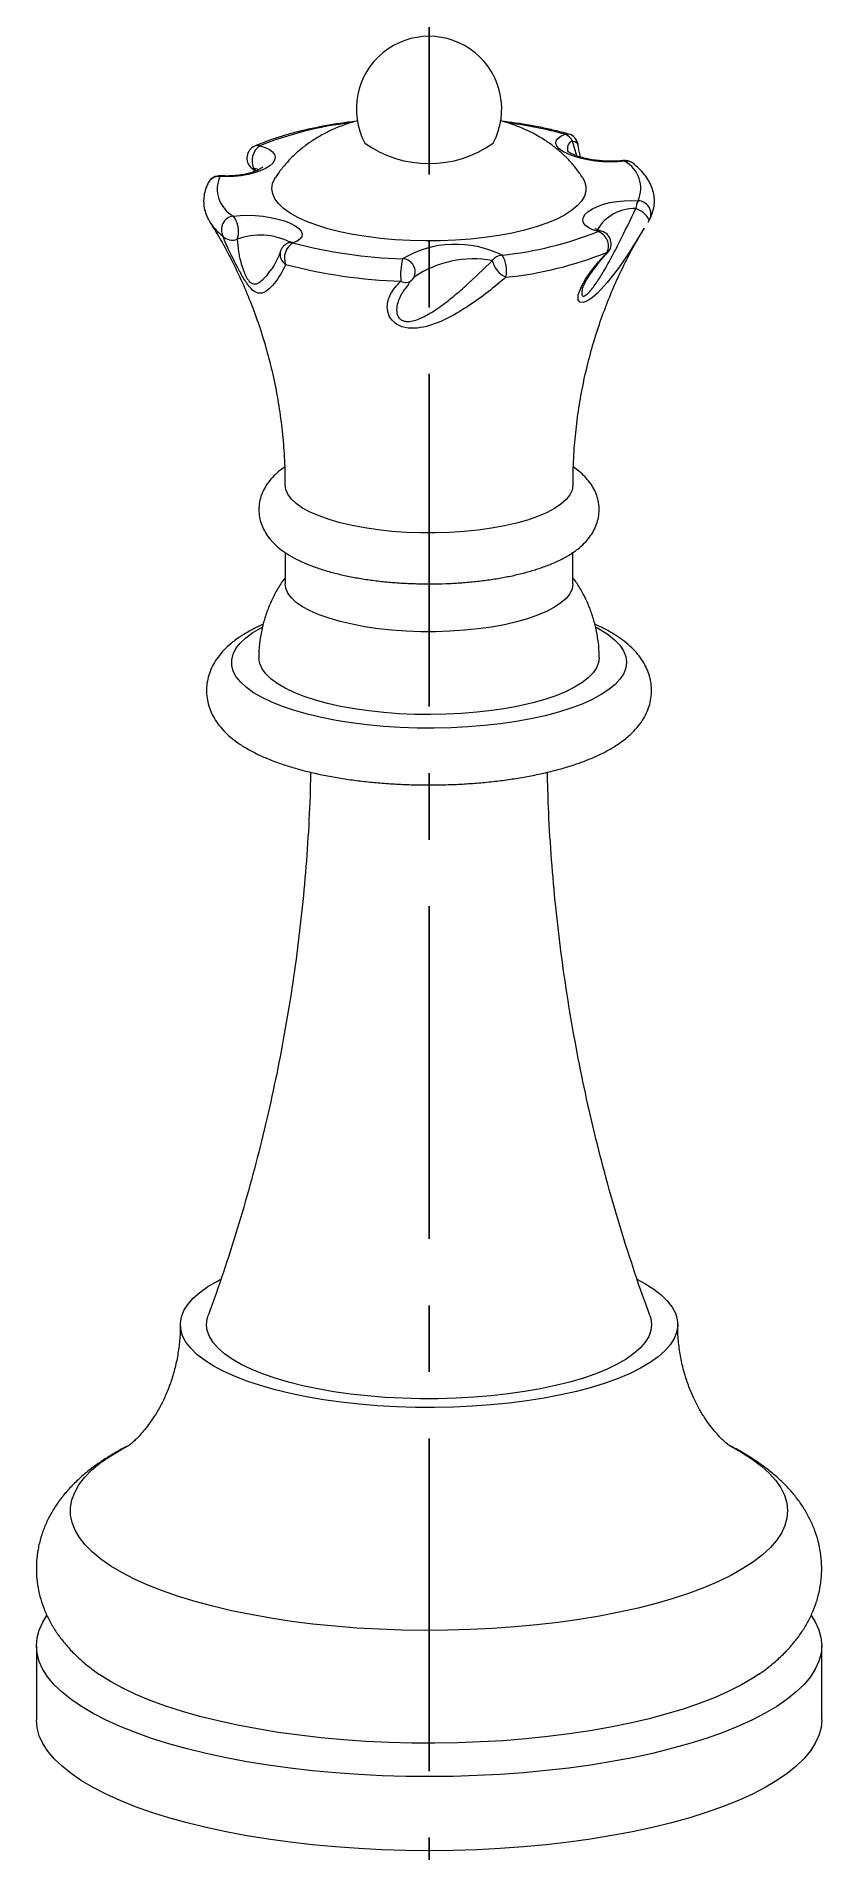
# Paper-space layout '_Dimetric' of a CAD drawing. Header units: millimetres. Extents: x -15 to 41, y -225203 to 225188.
# Drawn here: x -15 to 15, y -5 to 64.3 of the extents above; entities that cross this region are included whole.
import ezdxf

# ---------------------------------------------------------------- set-up
doc = ezdxf.new("R2010")
doc.units = ezdxf.units.MM
doc.linetypes.add('CENTERX2', pattern=[20.32, 12.7, -2.54, 2.54, -2.54])

psp = doc.layouts.new('_Dimetric')

# ---------------------------------------------------------------- linework, layer by layer
at = {"color": 7, "linetype": 'CENTERX2'}
psp.add_line((0, -225188.201), (0, 225188.201), dxfattribs=at)
at = {"color": 8, "linetype": 'Continuous', "lineweight": 15}
for p, q in [((5.646, 59.704), (5.481, 60.266)), ((-6.695, 59.222), (-6.62, 59.127))]:
    psp.add_line(p, q, dxfattribs=at)
at = {"color": 7, "linetype": 'Continuous', "lineweight": 15}
for p, q in [((-8.343, 57.136), (-8.357, 57.157)), ((8.414, 57.256), (8.354, 57.159)), ((-6.057, 55.33), (-6.031, 55.367)), ((-5.5, 44.567), (-5.5, 43.369)), ((5.5, 43.369), (5.5, 44.57)), ((-15, 2.828), (-15, 0)), ((15, 0), (15, 2.828))]:
    psp.add_line(p, q, dxfattribs=at)
at = {"color": 7, "linetype": 'Continuous', "lineweight": 15, "flags": 128}
for points in [[(7.477, 59.501), (7.216, 59.475), (6.933, 59.467), (6.639, 59.478), (6.341, 59.507), (6.05, 59.552), (5.773, 59.614), (5.52, 59.689), (5.299, 59.776), (5.116, 59.872), (4.977, 59.973), (4.886, 60.077), (4.847, 60.181), (4.859, 60.281), (4.924, 60.374), (5.039, 60.457), (5.2, 60.528)], [(-6.458, 60.089), (-6.26, 60.027), (-6.099, 59.949), (-5.979, 59.859), (-5.905, 59.758), (-5.878, 59.651), (-5.9, 59.541), (-5.969, 59.43), (-6.084, 59.323), (-6.241, 59.222), (-6.435, 59.131), (-6.661, 59.053), (-6.91, 58.99), (-7.176, 58.944), (-7.45, 58.916), (-7.724, 58.907), (-7.989, 58.918)], [(5.866, 58.875), (5.936, 58.745), (5.993, 58.553), (5.993, 58.36), (5.938, 58.167), (5.827, 57.978), (5.662, 57.792), (5.444, 57.613), (5.175, 57.442), (4.858, 57.28), (4.496, 57.13), (4.091, 56.991), (3.648, 56.866), (3.172, 56.756), (2.665, 56.662), (2.134, 56.585), (1.583, 56.525), (1.017, 56.483), (0.441, 56.46), (-0.138, 56.455), (-0.717, 56.468), (-1.288, 56.501), (-1.848, 56.551), (-2.39, 56.62), (-2.91, 56.705), (-3.403, 56.807), (-3.864, 56.924), (-4.289, 57.056), (-4.674, 57.2), (-5.015, 57.356), (-5.31, 57.523), (-5.555, 57.698), (-5.748, 57.88), (-5.887, 58.068), (-5.971, 58.259), (-6, 58.452), (-5.973, 58.645), (-5.89, 58.836), (-5.866, 58.874)], [(6.458, 56.819), (6.26, 56.882), (6.099, 56.959), (5.979, 57.05), (5.905, 57.15), (5.878, 57.257), (5.9, 57.368), (5.969, 57.478), (6.084, 57.586), (6.241, 57.686), (6.435, 57.777), (6.661, 57.855), (6.91, 57.919), (7.176, 57.965), (7.45, 57.993), (7.724, 58.001), (7.989, 57.99)], [(-7.477, 57.407), (-7.216, 57.433), (-6.933, 57.441), (-6.639, 57.43), (-6.341, 57.402), (-6.05, 57.356), (-5.773, 57.294), (-5.52, 57.219), (-5.299, 57.132), (-5.116, 57.036), (-4.977, 56.935), (-4.886, 56.831), (-4.847, 56.727), (-4.859, 56.627), (-4.924, 56.534), (-5.039, 56.451), (-5.2, 56.38)], [(5.5, 47.141), (5.5, 47.128), (5.468, 46.943), (5.38, 46.759), (5.237, 46.58), (5.04, 46.406), (4.791, 46.24), (4.493, 46.083), (4.149, 45.937), (3.763, 45.803), (3.337, 45.683), (2.878, 45.578), (2.389, 45.489), (1.876, 45.417), (1.343, 45.363), (0.797, 45.326), (0.242, 45.309), (-0.315, 45.31), (-0.869, 45.33), (-1.414, 45.369), (-1.945, 45.426), (-2.455, 45.5), (-2.94, 45.591), (-3.396, 45.698), (-3.816, 45.82), (-4.197, 45.956), (-4.535, 46.103), (-4.827, 46.261), (-5.069, 46.429), (-5.259, 46.603), (-5.395, 46.783), (-5.475, 46.967), (-5.5, 47.141)], [(5.5, 43.369), (5.5, 43.357), (5.468, 43.172), (5.38, 42.988), (5.237, 42.809), (5.04, 42.635), (4.791, 42.469), (4.493, 42.312), (4.149, 42.166), (3.763, 42.032), (3.337, 41.912), (2.878, 41.807), (2.389, 41.718), (1.876, 41.646), (1.343, 41.591), (0.797, 41.555), (0.242, 41.538), (-0.315, 41.539), (-0.869, 41.559), (-1.414, 41.598), (-1.945, 41.654), (-2.455, 41.729), (-2.94, 41.82), (-3.396, 41.927), (-3.816, 42.049), (-4.197, 42.184), (-4.535, 42.332), (-4.827, 42.49), (-5.069, 42.657), (-5.259, 42.832), (-5.395, 43.012), (-5.475, 43.196), (-5.5, 43.369)], [(6.5, 40.541), (6.477, 40.359), (6.399, 40.16), (6.266, 39.965), (6.08, 39.775), (5.842, 39.591), (5.554, 39.415), (5.219, 39.249), (4.839, 39.094), (4.418, 38.952), (3.96, 38.823), (3.467, 38.708), (2.945, 38.609), (2.398, 38.527), (1.83, 38.462), (1.247, 38.414), (0.653, 38.385), (0.054, 38.374), (-0.546, 38.382), (-1.142, 38.408), (-1.727, 38.452), (-2.298, 38.514), (-2.849, 38.593), (-3.376, 38.689), (-3.874, 38.801), (-4.339, 38.928), (-4.767, 39.068), (-5.155, 39.221), (-5.498, 39.385), (-5.795, 39.559), (-6.042, 39.741), (-6.237, 39.931), (-6.379, 40.125), (-6.467, 40.323), (-6.5, 40.523), (-6.5, 40.541)], [(7.969, 16.809), (8.245, 16.658), (8.582, 16.443), (8.869, 16.22), (9.103, 15.99), (9.285, 15.755), (9.411, 15.516), (9.483, 15.275), (9.499, 15.033), (9.459, 14.79), (9.363, 14.55), (9.213, 14.312), (9.009, 14.08), (8.751, 13.853), (8.443, 13.633), (8.084, 13.422), (7.679, 13.22), (7.228, 13.03), (6.735, 12.852), (6.202, 12.686), (5.633, 12.535), (5.031, 12.399), (4.4, 12.278), (3.742, 12.174), (3.063, 12.087), (2.365, 12.018), (1.654, 11.967), (0.933, 11.934), (0.207, 11.919), (-0.521, 11.923), (-1.246, 11.946), (-1.963, 11.987), (-2.669, 12.046), (-3.359, 12.123), (-4.029, 12.217), (-4.676, 12.328), (-5.295, 12.456), (-5.883, 12.599), (-6.437, 12.756), (-6.953, 12.927), (-7.428, 13.111), (-7.86, 13.306), (-8.245, 13.512), (-8.582, 13.727), (-8.869, 13.95), (-9.103, 14.18), (-9.285, 14.415), (-9.411, 14.653), (-9.483, 14.895), (-9.499, 15.137), (-9.459, 15.38), (-9.363, 15.62), (-9.213, 15.857), (-9.009, 16.09), (-8.751, 16.317), (-8.443, 16.537), (-8.084, 16.748), (-7.981, 16.803)], [(8.437, 15.428), (8.472, 15.316), (8.5, 15.088), (8.473, 14.86), (8.391, 14.634), (8.255, 14.41), (8.066, 14.191), (7.824, 13.977), (7.531, 13.771), (7.189, 13.573), (6.801, 13.385), (6.369, 13.208), (5.895, 13.044), (5.383, 12.892), (4.836, 12.755), (4.258, 12.633), (3.653, 12.527), (3.023, 12.437), (2.374, 12.364), (1.71, 12.31), (1.034, 12.273), (0.352, 12.254), (-0.333, 12.254), (-1.015, 12.272), (-1.691, 12.308), (-2.356, 12.363), (-3.005, 12.435), (-3.635, 12.524), (-4.242, 12.63), (-4.821, 12.751), (-5.368, 12.888), (-5.881, 13.039), (-6.356, 13.204), (-6.79, 13.38), (-7.179, 13.568), (-7.522, 13.765), (-7.816, 13.971), (-8.06, 14.185), (-8.251, 14.404), (-8.388, 14.627), (-8.472, 14.854), (-8.5, 15.082), (-8.473, 15.31), (-8.437, 15.429)], [(14.599, 3.976), (14.751, 3.735), (14.889, 3.437), (14.972, 3.136), (15, 2.834), (14.974, 2.532), (14.893, 2.231), (14.757, 1.933), (14.568, 1.637), (14.326, 1.346), (14.031, 1.061), (13.685, 0.781), (13.29, 0.51), (12.845, 0.247), (12.354, -0.007), (11.818, -0.251), (11.239, -0.483), (10.619, -0.703), (9.959, -0.91), (9.264, -1.104), (8.535, -1.283), (7.774, -1.448), (6.986, -1.596), (6.172, -1.729), (5.335, -1.845), (4.479, -1.944), (3.606, -2.025), (2.72, -2.089), (1.825, -2.134), (0.923, -2.162), (0.017, -2.172), (-0.889, -2.163), (-1.791, -2.136), (-2.687, -2.091), (-3.573, -2.028), (-4.446, -1.947), (-5.303, -1.849), (-6.141, -1.733), (-6.956, -1.601), (-7.746, -1.453), (-8.507, -1.29), (-9.238, -1.111), (-9.934, -0.918), (-10.595, -0.711), (-11.216, -0.491), (-11.797, -0.26), (-12.335, -0.017), (-12.828, 0.237), (-13.274, 0.5), (-13.672, 0.771), (-14.019, 1.05), (-14.316, 1.336), (-14.56, 1.626), (-14.751, 1.922), (-14.889, 2.22), (-14.972, 2.521), (-15, 2.823), (-14.974, 3.125), (-14.893, 3.426), (-14.757, 3.724), (-14.597, 3.979)], [(12.619, 1.75), (12.372, 1.587), (11.936, 1.333), (11.453, 1.088), (10.925, 0.853), (10.354, 0.63), (9.742, 0.42), (9.091, 0.222), (8.405, 0.039), (7.685, -0.129), (6.935, -0.283), (6.158, -0.42), (5.356, -0.54), (4.534, -0.644), (3.693, -0.73), (2.838, -0.799), (1.971, -0.849), (1.097, -0.881), (0.219, -0.895), (-0.661, -0.89), (-1.537, -0.867), (-2.408, -0.826), (-3.269, -0.766), (-4.118, -0.689), (-4.95, -0.594), (-5.762, -0.482), (-6.552, -0.353), (-7.316, -0.208), (-8.051, -0.047), (-8.754, 0.129), (-9.423, 0.32), (-10.055, 0.524), (-10.646, 0.741), (-11.196, 0.97), (-11.702, 1.209), (-12.161, 1.459), (-12.573, 1.719), (-12.619, 1.75)], [(15, 0), (14.974, -0.296), (14.893, -0.597), (14.757, -0.896), (14.568, -1.191), (14.326, -1.482), (14.031, -1.768), (13.685, -2.047), (13.29, -2.319), (12.845, -2.582), (12.354, -2.836), (11.818, -3.079), (11.239, -3.311), (10.619, -3.532), (9.959, -3.739), (9.264, -3.932), (8.535, -4.112), (7.774, -4.276), (6.986, -4.425), (6.172, -4.557), (5.335, -4.673), (4.479, -4.772), (3.606, -4.853), (2.72, -4.917), (1.825, -4.963), (0.923, -4.991), (0.017, -5), (-0.889, -4.991), (-1.791, -4.964), (-2.687, -4.919), (-3.573, -4.856), (-4.446, -4.775), (-5.303, -4.677), (-6.141, -4.562), (-6.956, -4.43), (-7.746, -4.282), (-8.507, -4.118), (-9.238, -3.939), (-9.934, -3.746), (-10.595, -3.54), (-11.216, -3.32), (-11.797, -3.088), (-12.335, -2.845), (-12.828, -2.591), (-13.274, -2.329), (-13.672, -2.057), (-14.019, -1.778), (-14.316, -1.493), (-14.56, -1.202), (-14.751, -0.907), (-14.889, -0.608), (-14.972, -0.308), (-15, -0.006), (-15, 0)]]:
    psp.add_lwpolyline(points, dxfattribs=at)
at = {"color": 8, "linetype": 'Continuous', "lineweight": 15, "flags": 128}
for points in [[(5.2, 60.528), (5.283, 60.545), (5.334, 60.539)], [(5.481, 60.266), (5.57, 60.247), (5.638, 60.216), (5.68, 60.176), (5.692, 60.145)], [(-6.509, 59.173), (-6.568, 59.192), (-6.695, 59.222)], [(7.477, 59.501), (7.423, 59.525), (7.407, 59.525)], [(8.218, 56.941), (7.643, 56.018), (7.238, 55.423), (6.81, 54.866), (6.441, 54.467), (6.248, 54.298), (6.052, 54.167), (5.888, 54.106), (5.76, 54.125), (5.7, 54.214), (5.701, 54.393), (5.819, 54.72), (5.98, 55.003), (6.184, 55.295), (6.477, 55.661), (6.802, 56.023), (6.802, 56.023)], [(6.458, 56.819), (6.541, 56.838), (6.58, 56.833)], [(6.828, 56.011), (6.827, 56.011), (6.819, 56.013), (6.802, 56.023)], [(6.38, 41.709), (6.543, 41.619), (6.842, 41.426), (7.09, 41.226), (7.285, 41.02), (7.426, 40.809), (7.513, 40.595), (7.544, 40.378), (7.519, 40.162), (7.438, 39.948), (7.302, 39.736), (7.112, 39.529), (6.87, 39.328), (6.576, 39.135), (6.234, 38.951), (5.846, 38.778), (5.415, 38.616), (4.943, 38.468), (4.435, 38.333), (3.894, 38.214), (3.324, 38.11), (2.73, 38.023), (2.115, 37.954), (1.485, 37.902), (0.843, 37.868), (0.196, 37.854), (-0.453, 37.857), (-1.099, 37.88), (-1.736, 37.92), (-2.361, 37.979), (-2.968, 38.056), (-3.553, 38.149), (-4.112, 38.259), (-4.641, 38.385), (-5.135, 38.525), (-5.591, 38.679), (-6.006, 38.846), (-6.376, 39.023), (-6.699, 39.211), (-6.972, 39.407), (-7.194, 39.611), (-7.363, 39.819), (-7.477, 40.032), (-7.535, 40.248), (-7.538, 40.464), (-7.485, 40.68), (-7.377, 40.893), (-7.214, 41.103), (-6.997, 41.307), (-6.729, 41.504), (-6.411, 41.692), (-6.378, 41.71)], [(11.523, 10.444), (11.947, 10.209), (12.348, 9.952), (12.699, 9.687), (12.999, 9.415), (13.247, 9.138), (13.442, 8.855), (13.582, 8.569), (13.668, 8.281), (13.698, 7.991), (13.674, 7.702), (13.594, 7.413), (13.46, 7.127), (13.272, 6.844), (13.03, 6.566), (12.735, 6.293), (12.39, 6.027), (11.994, 5.769), (11.55, 5.52), (11.06, 5.281), (10.525, 5.053), (9.948, 4.836), (9.33, 4.632), (8.676, 4.441), (7.986, 4.265), (7.264, 4.104), (6.512, 3.958), (5.735, 3.828), (4.934, 3.715), (4.114, 3.62), (3.277, 3.542), (2.427, 3.481), (1.567, 3.439), (0.701, 3.415), (-0.169, 3.409), (-1.037, 3.422), (-1.901, 3.453), (-2.758, 3.502), (-3.603, 3.57), (-4.434, 3.655), (-5.247, 3.757), (-6.039, 3.877), (-6.807, 4.013), (-7.547, 4.164), (-8.257, 4.332), (-8.934, 4.514), (-9.574, 4.709), (-10.176, 4.918), (-10.738, 5.14), (-11.255, 5.372), (-11.728, 5.616), (-12.153, 5.868), (-12.53, 6.129), (-12.856, 6.398), (-13.13, 6.673), (-13.351, 6.953), (-13.519, 7.238), (-13.632, 7.525), (-13.69, 7.814), (-13.693, 8.104), (-13.641, 8.393), (-13.534, 8.68), (-13.373, 8.965), (-13.157, 9.246), (-12.889, 9.522), (-12.569, 9.791), (-12.198, 10.053), (-11.778, 10.307), (-11.52, 10.446)]]:
    psp.add_lwpolyline(points, dxfattribs=at)
at = {"color": 7, "linetype": 'Continuous', "lineweight": 15}
for centre, radius, start, end in [((0, 61.492), 2.777, 332.16982, 207.83018), ((5.013, 60.047), 0.516, 25.09208, 68.76708), ((5.2, 60.057), 0.5, 10.12083, 74.43336), ((-6.458, 59.618), 0.5, 113.6954, 227.8997), ((-6.076, 59.518), 0.686, 123.76778, 205.6305), ((0, 63.644), 4.234, 234.54003, 305.45997), ((-7.989, 58.447), 0.5, 85.39658, 152.39669), ((-6.904, 58.444), 1.184, 156.37309, 241.08526), ((7.477, 59.029), 0.5, 51.56296, 97.97511), ((6.904, 58.465), 1.184, 336.37309, 61.08526), ((8.699, 57.611), 0.805, 151.88561, 174.25637), ((7.623, 56.84), 0.894, 27.72129, 72.0754), ((-7.403, 56.883), 0.53, 98.00838, 206.97906), ((-8.249, 56.819), 0.971, 342.23935, 37.28631), ((1.429, 69.341), 13.494, 275.7816, 291.87916), ((6.27, 56.266), 0.584, 335.45102, 71.28274), ((6.458, 56.348), 0.5, 317.68893, 75.79972), ((7.989, 57.519), 0.5, 328.70084, 332.39669), ((-7.513, 56.984), 0.498, 223.31389, 292.22158), ((-5.2, 55.909), 0.5, 109.30434, 160.27661), ((-4.851, 55.805), 0.672, 121.29809, 201.35285), ((-0.408, 74.667), 18.904, 255.3163, 268.14955), ((1.018, 52.321), 4.007, 63.77232, 120.54254), ((-0.43, 74.821), 19.911, 255.3163, 268.14955), ((1.744, 55.169), 2.828, 167.6754, 185.03483), ((2.847, 55.379), 0.54, 96.1761, 142.72724), ((3.307, 55.905), 0.912, 192.61389, 246.07619), ((1.87, 55.319), 1.096, 346.9528, 33.00383), ((1.505, 69.212), 14.213, 275.7816, 291.87916), ((-1.019, 55.301), 0.5, 315.29706, 339.23508)]:
    psp.add_arc(centre, radius, start, end, dxfattribs=at)
at = {"color": 8, "linetype": 'Continuous', "lineweight": 15}
for centre, radius, start, end in [((-1.494, 47.762), 13.289, 96.51181, 111.93513), ((0.951, 44.886), 16.209, 74.80195, 82.50261), ((5.574, 59.991), 0.29, 108.83365, 209.38981), ((-6.539, 59.798), 0.302, 74.39959, 113.29509), ((-8.027, 58.46), 0.46, 85.20786, 151.65738), ((-7.946, 58.898), 0.047, 92.6523, 154.81838), ((-6.716, 59.342), 0.123, 231.63139, 279.93755), ((7.54, 59.102), 0.404, 52.20835, 98.98898), ((7.84, 56.052), 1.64, 87.98525, 149.76069), ((7.979, 57.492), 0.498, 335.63237, 88.80689), ((-6.594, 58.328), 2.117, 214.27994, 232.77584), ((-6.453, 54.171), 2.509, 62.49976, 110.33032), ((-5.284, 56.137), 0.256, 71.03405, 108.6308), ((-5.243, 55.943), 0.448, 162.35072, 238.55239), ((-1.019, 55.28), 0.493, 341.28768, 90.00247), ((1.686, 51.814), 3.96, 79.36348, 124.90542), ((-0.888, 55.218), 0.35, 238.1279, 310.30276)]:
    psp.add_arc(centre, radius, start, end, dxfattribs=at)
at = {"color": 7, "linetype": 'Continuous', "lineweight": 15}
for points, knots in [([(-2.849, 61.017), (-2.955, 61.004), (-3.264, 60.965), (-3.761, 60.888), (-4.331, 60.782), (-4.878, 60.661), (-5.397, 60.525), (-5.887, 60.374), (-6.308, 60.224), (-6.554, 60.12), (-6.659, 60.076)], [0, 0, 0, 0, 0.071717, 0.208255, 0.345014, 0.482084, 0.619554, 0.75753, 0.896147, 1, 1, 1, 1]), ([(-2.722, 61.049), (-2.871, 61.005), (-3.19, 60.913), (-3.644, 60.73), (-4.084, 60.514), (-4.484, 60.273), (-4.85, 60.006), (-5.186, 59.712), (-5.488, 59.39), (-5.714, 59.11), (-5.825, 58.93), (-5.859, 58.876)], [0, 0, 0, 0, 0.121046, 0.257396, 0.383871, 0.50342, 0.618638, 0.731203, 0.84214, 0.952056, 1, 1, 1, 1]), ([(5.86, 58.883), (5.78, 59), (5.62, 59.235), (5.34, 59.554), (5.036, 59.848), (4.707, 60.115), (4.351, 60.357), (3.968, 60.574), (3.549, 60.77), (3.134, 60.931), (2.849, 61.013), (2.724, 61.049)], [0, 0, 0, 0, 0.10627, 0.212658, 0.319287, 0.426941, 0.536753, 0.650361, 0.769999, 0.898205, 1, 1, 1, 1]), ([(5.334, 60.539), (5.245, 60.563), (4.985, 60.634), (4.531, 60.74), (3.967, 60.852), (3.396, 60.947), (3.005, 60.997), (2.816, 61.021)], [0, 0, 0, 0, 0.117747, 0.343048, 0.567678, 0.791694, 1, 1, 1, 1]), ([(7.407, 59.525), (7.373, 59.52), (7.274, 59.508), (7.09, 59.496), (6.855, 59.495), (6.605, 59.508), (6.348, 59.536), (6.094, 59.579), (5.855, 59.635), (5.644, 59.701), (5.483, 59.767), (5.374, 59.827), (5.317, 59.865), (5.299, 59.888), (5.303, 59.882), (5.303, 59.881)], [0, 0, 0, 0, 0.036937, 0.108709, 0.185984, 0.270066, 0.360966, 0.45802, 0.559728, 0.663713, 0.766282, 0.851616, 0.928055, 0.996579, 1, 1, 1, 1]), ([(5.786, 59.66), (5.78, 59.685), (5.743, 59.843), (5.715, 60.007), (5.691, 60.145)], [0, 0, 0, 0, 0.15505, 1, 1, 1, 1]), ([(-6.353, 59.278), (-6.352, 59.279), (-6.349, 59.284), (-6.376, 59.255), (-6.444, 59.208), (-6.557, 59.149), (-6.711, 59.088), (-6.901, 59.031), (-7.116, 58.985), (-7.345, 58.953), (-7.575, 58.936), (-7.779, 58.934), (-7.9, 58.942), (-7.949, 58.945)], [0, 0, 0, 0, 0.034449, 0.131357, 0.231665, 0.337531, 0.447077, 0.556697, 0.662188, 0.761545, 0.854195, 0.940813, 1, 1, 1, 1]), ([(-6.792, 59.247), (-6.746, 59.208), (-6.697, 59.167), (-6.651, 59.118), (-6.649, 59.115)], [0, 0, 0, 0, 0.9478878, 1, 1, 1, 1]), ([(8.432, 57.287), (8.457, 57.339), (8.524, 57.476), (8.591, 57.71), (8.618, 57.983), (8.592, 58.249), (8.519, 58.505), (8.4, 58.752), (8.235, 58.991), (8.032, 59.216), (7.867, 59.354), (7.787, 59.421)], [0, 0, 0, 0, 0.072111, 0.19133, 0.305697, 0.41694, 0.527829, 0.641044, 0.759235, 0.883893, 1, 1, 1, 1]), ([(-8.432, 58.679), (-8.457, 58.627), (-8.524, 58.489), (-8.591, 58.255), (-8.618, 57.983), (-8.593, 57.717), (-8.517, 57.461), (-8.43, 57.265), (-8.355, 57.161), (-8.335, 57.132)], [0, 0, 0, 0, 0.1053, 0.279389, 0.446395, 0.608837, 0.770763, 0.936084, 1, 1, 1, 1]), ([(-8.357, 57.148), (-8.299, 57.059), (-8.085, 56.728), (-7.74, 56.115), (-7.327, 55.308), (-6.947, 54.457), (-6.604, 53.572), (-6.302, 52.657), (-6.046, 51.72), (-5.837, 50.764), (-5.676, 49.797), (-5.566, 48.821), (-5.507, 47.935), (-5.505, 47.374), (-5.505, 47.14)], [0, 0, 0, 0, 0.032463, 0.119475, 0.208046, 0.297775, 0.388301, 0.479321, 0.570594, 0.66193, 0.753188, 0.844262, 0.935069, 1, 1, 1, 1]), ([(5.506, 47.14), (5.505, 47.279), (5.5, 47.741), (5.544, 48.525), (5.635, 49.487), (5.777, 50.435), (5.963, 51.366), (6.192, 52.276), (6.463, 53.161), (6.771, 54.018), (7.114, 54.842), (7.487, 55.63), (7.856, 56.33), (8.112, 56.753), (8.224, 56.938)], [0, 0, 0, 0, 0.039415, 0.13177, 0.22366, 0.315032, 0.405832, 0.49599, 0.585425, 0.674033, 0.761686, 0.848227, 0.93347, 1, 1, 1, 1]), ([(6.58, 56.833), (6.556, 56.839), (6.484, 56.859), (6.397, 56.893), (6.337, 56.928), (6.333, 56.931), (6.332, 56.933)], [0, 0, 0, 0, 0.153319, 0.440755, 0.736969, 1, 1, 1, 1]), ([(-5.477, 55.561), (-5.598, 55.287), (-5.748, 55.038), (-5.993, 54.734), (-6.078, 54.644), (-6.261, 54.506), (-6.358, 54.456), (-6.521, 54.458), (-6.578, 54.471), (-6.707, 54.544), (-6.778, 54.606), (-6.895, 54.747), (-6.936, 54.804), (-7.019, 54.927), (-7.061, 54.995), (-7.183, 55.202), (-7.26, 55.345), (-7.398, 55.608), (-7.461, 55.732), (-7.574, 55.958), (-7.624, 56.061), (-7.761, 56.351), (-7.828, 56.507), (-7.875, 56.643)], [0, 0, 0, 0, 0.25, 0.25, 0.375, 0.375, 0.5, 0.5, 0.5625, 0.5625, 0.625, 0.625, 0.65625, 0.65625, 0.6875, 0.6875, 0.75, 0.75, 0.8125, 0.8125, 0.875, 0.875, 1, 1, 1, 1]), ([(-5.272, 56.422), (-5.271, 56.423), (-5.266, 56.427), (-5.292, 56.408), (-5.341, 56.39), (-5.366, 56.381)], [0, 0, 0, 0, 0.1199477, 0.5618231, 1, 1, 1, 1]), ([(-5.669, 56.078), (-5.678, 56.05), (-5.722, 55.915), (-5.821, 55.72), (-5.94, 55.495), (-6.01, 55.373), (-6.04, 55.332), (-6.047, 55.324)], [0, 0, 0, 0, 0.100924, 0.486031, 0.733404, 0.944946, 1, 1, 1, 1]), ([(5.854, 54.604), (5.857, 54.618), (5.866, 54.653), (5.904, 54.752), (5.972, 54.888), (6.076, 55.066), (6.222, 55.282), (6.413, 55.534), (6.619, 55.784), (6.765, 55.944), (6.826, 56.012)], [0, 0, 0, 0, 0.0544777, 0.1342243, 0.2317667, 0.351032, 0.4941115, 0.6656173, 0.8581094, 1, 1, 1, 1]), ([(2.937, 55.072), (2.495, 54.689), (2.03, 54.323), (1.287, 53.828), (1.031, 53.673), (0.492, 53.396), (0.207, 53.273), (-0.244, 53.156), (-0.397, 53.129), (-0.716, 53.115), (-0.882, 53.131), (-1.108, 53.207), (-1.18, 53.242), (-1.307, 53.325), (-1.363, 53.374), (-1.5, 53.531), (-1.552, 53.649), (-1.601, 53.876), (-1.6, 53.989), (-1.563, 54.2), (-1.528, 54.3), (-1.385, 54.59), (-1.245, 54.761), (-1.073, 54.921)], [0, 0, 0, 0, 0.25, 0.25, 0.375, 0.375, 0.5, 0.5, 0.5625, 0.5625, 0.625, 0.625, 0.65625, 0.65625, 0.6875, 0.6875, 0.75, 0.75, 0.8125, 0.8125, 0.875, 0.875, 1, 1, 1, 1]), ([(-0.77, 54.831), (-0.753, 54.855), (-0.724, 54.896), (-0.681, 54.936), (-0.663, 54.952)], [0, 0, 0, 0, 0.592477, 1, 1, 1, 1]), ([(-5.513, 47.822), (-5.518, 47.819), (-5.628, 47.751), (-5.805, 47.603), (-6.036, 47.378), (-6.216, 47.14), (-6.353, 46.892), (-6.451, 46.625), (-6.502, 46.342), (-6.502, 46.052), (-6.452, 45.774), (-6.357, 45.512), (-6.223, 45.267), (-6.05, 45.036), (-5.834, 44.816), (-5.571, 44.605), (-5.257, 44.404), (-4.893, 44.217), (-4.487, 44.048), (-4.051, 43.898), (-3.59, 43.769), (-3.106, 43.658), (-2.604, 43.565), (-2.085, 43.489), (-1.553, 43.431), (-1.011, 43.391), (-0.462, 43.368), (0.09, 43.362), (0.64, 43.373), (1.186, 43.402), (1.724, 43.448), (2.249, 43.511), (2.759, 43.591), (3.25, 43.688), (3.72, 43.803), (4.167, 43.935), (4.589, 44.087), (4.984, 44.26), (5.351, 44.459), (5.668, 44.675), (5.929, 44.905), (6.133, 45.137), (6.291, 45.38), (6.407, 45.633), (6.481, 45.903), (6.509, 46.186), (6.485, 46.471), (6.414, 46.742), (6.302, 46.996), (6.15, 47.234), (5.958, 47.46), (5.747, 47.656), (5.587, 47.767), (5.517, 47.816)], [0, 0, 0, 0, 0.001191, 0.022748, 0.042514, 0.060607, 0.077473, 0.093545, 0.110886, 0.12751, 0.143793, 0.160036, 0.176674, 0.194163, 0.212981, 0.233529, 0.255855, 0.279365, 0.303052, 0.326371, 0.349281, 0.37185, 0.394161, 0.416281, 0.438263, 0.46015, 0.481976, 0.503769, 0.525556, 0.547357, 0.569193, 0.591095, 0.613094, 0.635232, 0.657559, 0.680143, 0.703072, 0.726451, 0.750379, 0.774823, 0.795497, 0.814365, 0.831777, 0.84819, 0.864001, 0.880946, 0.897363, 0.913575, 0.929942, 0.946905, 0.964935, 0.984495, 1, 1, 1, 1]), ([(-5.5, 43.593), (-5.532, 43.551), (-5.661, 43.382), (-5.851, 43.061), (-6.066, 42.635), (-6.238, 42.188), (-6.374, 41.713), (-6.462, 41.214), (-6.503, 40.816), (-6.496, 40.592), (-6.495, 40.541)], [0, 0, 0, 0, 0.049178, 0.195521, 0.341788, 0.488022, 0.634255, 0.794868, 0.952897, 1, 1, 1, 1]), ([(6.494, 40.54), (6.495, 40.61), (6.501, 40.847), (6.458, 41.248), (6.369, 41.734), (6.233, 42.203), (6.059, 42.651), (5.844, 43.074), (5.657, 43.388), (5.531, 43.553), (5.5, 43.594)], [0, 0, 0, 0, 0.064018, 0.2174418, 0.3684966, 0.517375, 0.6642499, 0.8092858, 0.9526544, 1, 1, 1, 1]), ([(-6.335, 41.821), (-6.466, 41.761), (-6.745, 41.633), (-7.13, 41.41), (-7.48, 41.164), (-7.774, 40.906), (-8.008, 40.645), (-8.196, 40.376), (-8.339, 40.097), (-8.442, 39.8), (-8.499, 39.488), (-8.504, 39.168), (-8.46, 38.858), (-8.369, 38.561), (-8.237, 38.28), (-8.063, 38.012), (-7.846, 37.755), (-7.583, 37.507), (-7.269, 37.268), (-6.903, 37.04), (-6.489, 36.827), (-6.036, 36.632), (-5.552, 36.458), (-5.041, 36.302), (-4.506, 36.164), (-3.949, 36.045), (-3.372, 35.942), (-2.779, 35.857), (-2.171, 35.789), (-1.553, 35.738), (-0.926, 35.704), (-0.295, 35.687), (0.338, 35.688), (0.969, 35.705), (1.594, 35.74), (2.21, 35.792), (2.814, 35.861), (3.404, 35.947), (3.975, 36.05), (4.526, 36.169), (5.054, 36.306), (5.557, 36.459), (6.033, 36.631), (6.482, 36.824), (6.901, 37.039), (7.288, 37.28), (7.619, 37.536), (7.891, 37.802), (8.103, 38.067), (8.269, 38.34), (8.392, 38.623), (8.473, 38.923), (8.508, 39.234), (8.491, 39.551), (8.427, 39.855), (8.318, 40.145), (8.168, 40.421), (7.977, 40.684), (7.741, 40.937), (7.457, 41.181), (7.12, 41.416), (6.748, 41.632), (6.469, 41.76), (6.335, 41.821)], [0, 0, 0, 0, 0.01671, 0.035768, 0.055105, 0.071882, 0.087435, 0.101869, 0.11545, 0.128455, 0.142409, 0.155864, 0.169081, 0.182268, 0.195703, 0.209684, 0.224516, 0.240474, 0.257684, 0.275959, 0.294794, 0.313614, 0.33219, 0.350502, 0.368586, 0.386488, 0.404247, 0.421897, 0.439466, 0.456976, 0.474443, 0.491885, 0.509315, 0.526747, 0.544189, 0.561655, 0.57916, 0.596721, 0.614358, 0.632095, 0.649964, 0.668003, 0.68626, 0.704791, 0.723649, 0.742842, 0.762168, 0.778371, 0.793367, 0.807363, 0.820639, 0.833459, 0.847155, 0.860473, 0.873648, 0.886904, 0.900533, 0.914838, 0.930118, 0.946606, 0.964312, 0.982895, 1, 1, 1, 1]), ([(-4.524, 36.173), (-4.53, 35.867), (-4.548, 34.963), (-4.632, 33.465), (-4.77, 31.684), (-4.96, 29.911), (-5.197, 28.148), (-5.481, 26.399), (-5.811, 24.663), (-6.187, 22.945), (-6.608, 21.245), (-7.071, 19.565), (-7.58, 17.908), (-8.035, 16.531), (-8.338, 15.714), (-8.441, 15.434)], [0, 0, 0, 0, 0.04312, 0.127112, 0.210968, 0.294675, 0.378222, 0.461595, 0.54478, 0.62776, 0.710519, 0.793034, 0.875285, 0.957243, 1, 1, 1, 1]), ([(8.437, 15.435), (8.418, 15.486), (8.189, 16.087), (7.793, 17.259), (7.252, 18.951), (6.762, 20.666), (6.316, 22.398), (5.919, 24.147), (5.569, 25.909), (5.267, 27.682), (5.015, 29.464), (4.812, 31.254), (4.66, 33.048), (4.56, 34.688), (4.534, 35.73), (4.523, 36.172)], [0, 0, 0, 0, 0.00788, 0.092167, 0.176598, 0.261131, 0.345732, 0.430371, 0.515021, 0.599661, 0.684271, 0.768833, 0.853334, 0.937759, 1, 1, 1, 1]), ([(-9.505, 15.084), (-9.504, 15.029), (-9.497, 14.78), (-9.535, 14.342), (-9.617, 13.783), (-9.744, 13.252), (-9.905, 12.758), (-10.092, 12.308), (-10.295, 11.908), (-10.503, 11.56), (-10.708, 11.265), (-10.901, 11.022), (-11.076, 10.827), (-11.226, 10.677), (-11.349, 10.567), (-11.442, 10.492), (-11.495, 10.452), (-11.519, 10.437), (-11.512, 10.441), (-11.512, 10.441)], [0, 0, 0, 0, 0.022334, 0.099614, 0.175916, 0.25091, 0.324276, 0.395679, 0.464803, 0.531424, 0.595482, 0.657106, 0.716598, 0.774381, 0.83094, 0.886782, 0.942398, 0.998224, 1, 1, 1, 1]), ([(11.507, 10.444), (11.508, 10.444), (11.509, 10.443), (11.462, 10.476), (11.377, 10.544), (11.255, 10.651), (11.102, 10.8), (10.924, 10.995), (10.726, 11.24), (10.516, 11.54), (10.302, 11.894), (10.093, 12.305), (9.901, 12.769), (9.737, 13.279), (9.609, 13.825), (9.529, 14.395), (9.495, 14.819), (9.503, 15.049), (9.504, 15.085)], [0, 0, 0, 0, 0.036741, 0.095675, 0.154566, 0.213834, 0.273929, 0.33539, 0.398737, 0.46441, 0.532708, 0.603719, 0.677257, 0.752873, 0.82993, 0.907739, 0.985683, 1, 1, 1, 1]), ([(-11.524, 10.44), (-11.593, 10.406), (-11.864, 10.272), (-12.302, 10.009), (-12.812, 9.664), (-13.255, 9.307), (-13.631, 8.951), (-13.957, 8.586), (-14.237, 8.21), (-14.472, 7.823), (-14.672, 7.411), (-14.831, 6.973), (-14.942, 6.513), (-14.999, 6.052), (-15.005, 5.596), (-14.961, 5.147), (-14.869, 4.71), (-14.733, 4.286), (-14.555, 3.878), (-14.336, 3.485), (-14.075, 3.107), (-13.772, 2.742), (-13.423, 2.389), (-13.036, 2.051), (-12.751, 1.846), (-12.608, 1.744)], [0, 0, 0, 0, 0.02015, 0.079769, 0.139571, 0.191072, 0.239524, 0.285065, 0.328131, 0.36922, 0.408799, 0.45155, 0.492852, 0.533028, 0.572464, 0.611504, 0.650393, 0.689466, 0.72909, 0.76967, 0.811659, 0.855562, 0.901905, 0.951165, 1, 1, 1, 1]), ([(12.605, 1.746), (12.653, 1.778), (12.859, 1.913), (13.182, 2.175), (13.568, 2.527), (13.903, 2.891), (14.19, 3.265), (14.434, 3.65), (14.634, 4.046), (14.798, 4.466), (14.918, 4.909), (14.989, 5.369), (15.008, 5.827), (14.977, 6.278), (14.898, 6.719), (14.773, 7.146), (14.606, 7.558), (14.397, 7.955), (14.148, 8.337), (13.856, 8.705), (13.52, 9.062), (13.135, 9.408), (12.698, 9.745), (12.204, 10.069), (11.808, 10.302), (11.566, 10.42), (11.519, 10.443)], [0, 0, 0, 0, 0.015986, 0.067969, 0.116931, 0.16293, 0.206368, 0.247744, 0.287534, 0.326153, 0.367698, 0.408104, 0.447674, 0.48676, 0.525634, 0.564599, 0.604015, 0.644275, 0.68582, 0.729139, 0.77476, 0.823183, 0.874742, 0.929367, 0.986381, 1, 1, 1, 1])]:
    psp.add_open_spline(points, degree=3, knots=knots, dxfattribs=at)
at = {"color": 8, "linetype": 'Continuous', "lineweight": 15}
for points, knots in [([(5.857, 54.603), (5.854, 54.594), (5.83, 54.525), (5.828, 54.437), (5.848, 54.376), (5.877, 54.35), (5.911, 54.348), (5.977, 54.374), (6.076, 54.452), (6.21, 54.601), (6.4, 54.855), (6.654, 55.254), (6.961, 55.803), (7.385, 56.625), (7.692, 57.264), (7.898, 57.691)], [0, 0, 0, 0, 0.005969, 0.050805, 0.075371, 0.084826, 0.111133, 0.12492, 0.169241, 0.224062, 0.280235, 0.396986, 0.54671, 0.697088, 1, 1, 1, 1]), ([(-7.325, 56.523), (-7.316, 56.371), (-7.305, 56.162), (-7.237, 55.828), (-7.175, 55.582), (-7.095, 55.331), (-7.003, 55.116), (-6.939, 55.005), (-6.887, 54.933), (-6.844, 54.887), (-6.774, 54.834), (-6.689, 54.805), (-6.588, 54.819), (-6.454, 54.885), (-6.282, 55.041), (-6.141, 55.206), (-6.064, 55.319), (-6.057, 55.33)], [0, 0, 0, 0, 0.188984, 0.258589, 0.329237, 0.407939, 0.455657, 0.481803, 0.491866, 0.519864, 0.534538, 0.581707, 0.640054, 0.699838, 0.824095, 0.983445, 1, 1, 1, 1]), ([(-0.757, 54.822), (-0.862, 54.696), (-1.022, 54.505), (-1.16, 54.211), (-1.236, 53.964), (-1.248, 53.726), (-1.177, 53.542), (-1.091, 53.46), (-1.01, 53.414), (-0.933, 53.39), (-0.796, 53.377), (-0.612, 53.4), (-0.378, 53.479), (-0.054, 53.633), (0.372, 53.902), (0.885, 54.293), (1.592, 54.898), (2.086, 55.382), (2.417, 55.706)], [0, 0, 0, 0, 0.093036, 0.142476, 0.192656, 0.248558, 0.282451, 0.301022, 0.30817, 0.328056, 0.338479, 0.371983, 0.413426, 0.45589, 0.544149, 0.657333, 0.771012, 1, 1, 1, 1])]:
    psp.add_open_spline(points, degree=3, knots=knots, dxfattribs=at)

doc.saveas('drawing.dxf')
